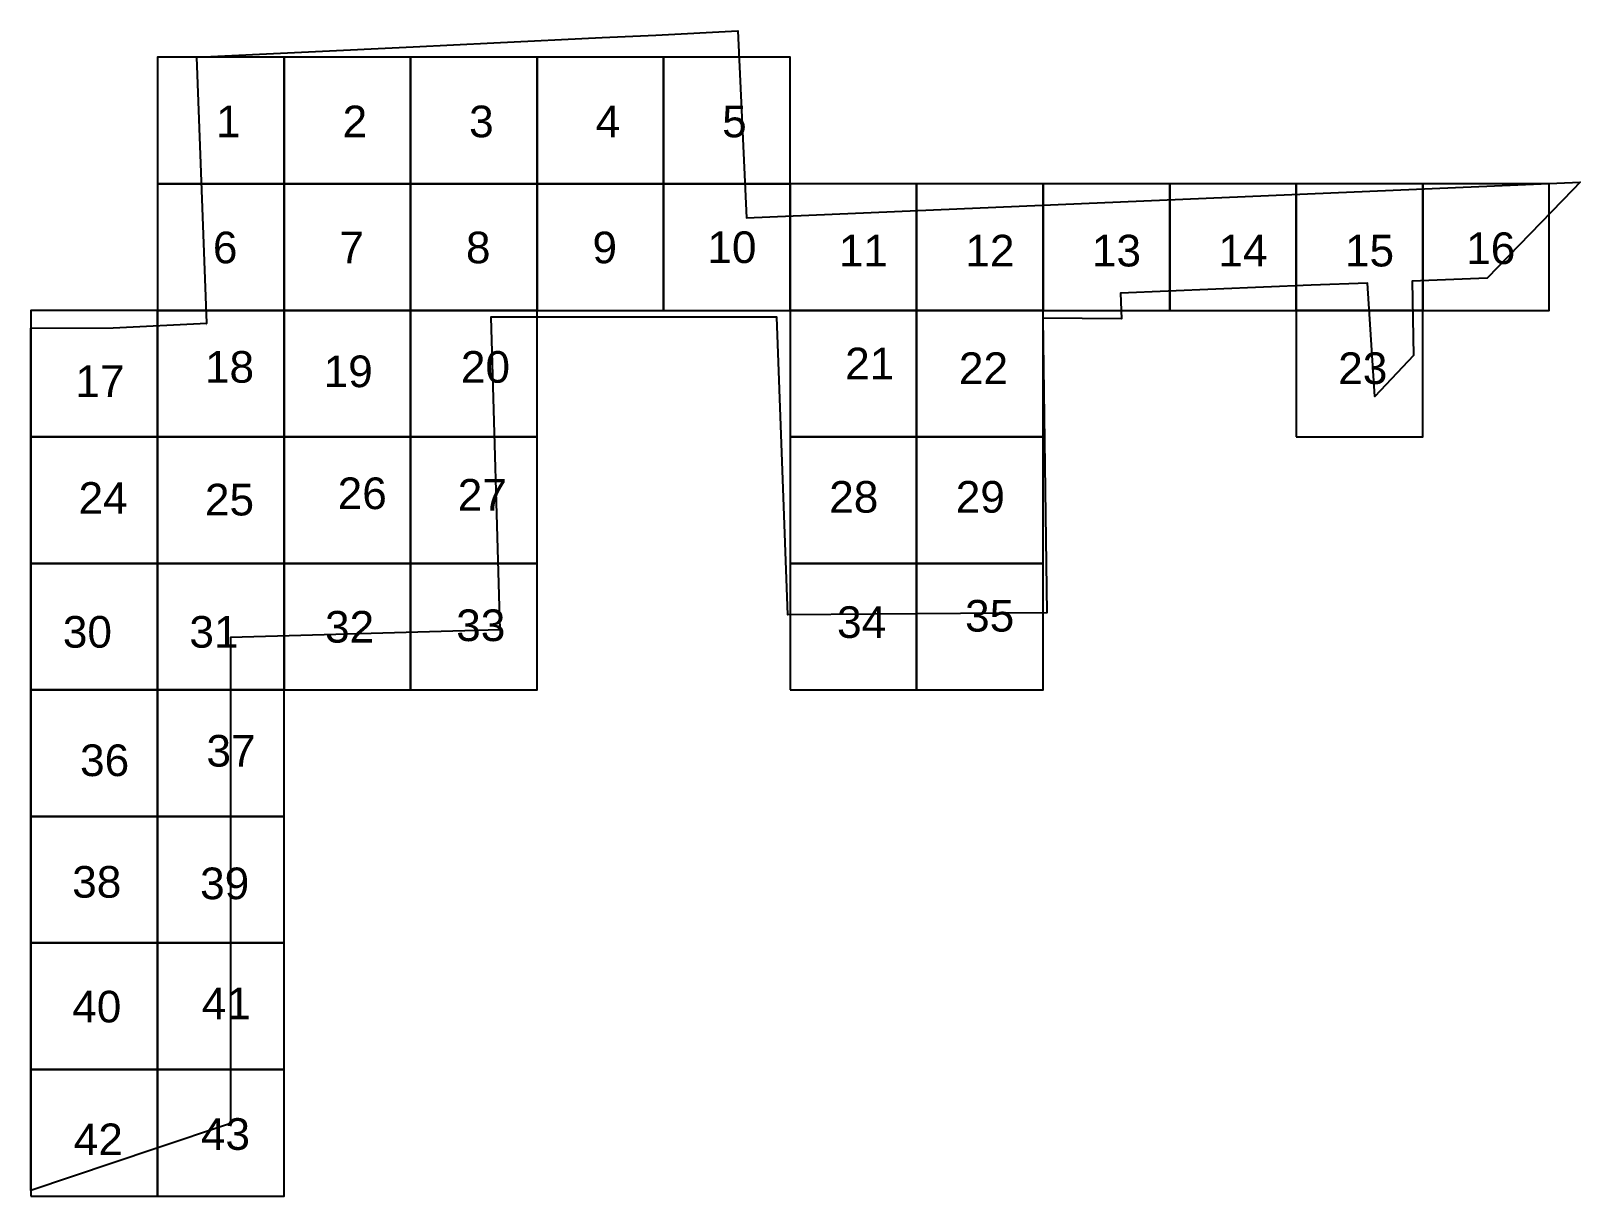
# Model space of a CAD drawing. Header units: millimetres. Extents: x 95068 to 95447, y 630888 to 631017.
# Drawn here: x 95068.3 to 95190.8, y 630887.6 to 630979.7 of the extents above; entities that cross this region are included whole.
import ezdxf
from ezdxf.enums import TextEntityAlignment as Align

# ---------------------------------------------------------------- set-up
doc = ezdxf.new("R2010")
doc.units = ezdxf.units.MM
doc.layers.add('Номер', color=5, linetype='Continuous', true_color=0x0000ff)
doc.styles.add('ESKD1', font='eskd1.shx', dxfattribs={"oblique": 15, "height": 0.3})
doc.styles.get("Standard").update_dxf_attribs({"font": 'arial.ttf'})

msp = doc.modelspace()

# ---------------------------------------------------------------- texts
at = {"char_height": 2.5, "attachment_point": 1}
for s, insert in [('1', (95082.96, 630973.78)), ('2', (95092.96, 630973.78)), ('3', (95102.96, 630973.78)), ('4', (95112.96, 630973.78)), ('5', (95122.96, 630973.78)), ('6', (95082.71, 630963.82)), ('7', (95092.71, 630963.82)), ('8', (95102.71, 630963.82)), ('9', (95112.71, 630963.82)), ('10', (95121.79, 630963.84)), ('11', (95132.18, 630963.57)), ('12', (95142.18, 630963.57)), ('13', (95152.18, 630963.57)), ('14', (95162.18, 630963.57)), ('15', (95172.18, 630963.57)), ('16', (95181.76, 630963.76)), ('18', (95082.08, 630954.38)), ('20', (95102.31, 630954.38)), ('21', (95132.68, 630954.65)), ('22', (95141.67, 630954.28)), ('23', (95171.65, 630954.28)), ('17', (95071.84, 630953.25)), ('19', (95091.46, 630954.03)), ('26', (95092.57, 630944.39)), ('27', (95102.06, 630944.27)), ('24', (95072.09, 630944.02)), ('25', (95082.08, 630943.89)), ('28', (95131.42, 630944.11)), ('29', (95141.42, 630944.11)), ('35', (95142.16, 630934.71)), ('30', (95070.85, 630933.44)), ('31', (95080.85, 630933.44)), ('32', (95091.57, 630933.84)), ('33', (95101.94, 630933.96)), ('34', (95132.04, 630934.21)), ('37', (95082.2, 630924.04)), ('36', (95072.21, 630923.29)), ('38', (95071.59, 630913.68)), ('39', (95081.7, 630913.56)), ('41', (95081.83, 630904.07)), ('40', (95071.59, 630903.82)), ('42', (95071.71, 630893.33)), ('43', (95081.76, 630893.75))]:
    msp.add_mtext_dynamic_manual_height_columns(s, width=2.3814, gutter_width=12.5, heights=[0], dxfattribs=dict(at, insert=insert))
at = {"layer": 'Номер', "style": 'ESKD1', "oblique": 15}
msp.add_text('1', height=0.3, dxfattribs=at).set_placement((95082.15, 630956.56), align=Align.MIDDLE)

# ---------------------------------------------------------------- linework, layer by layer
at = {"color": 30, "true_color": 0xf26722}
msp.add_lwpolyline([(95078.13, 630891.33), (95078.13, 630891.33), (95078.13, 630891.33), (95068.33, 630888.04), (95068.33, 630895.24), (95068.33, 630915.24), (95068.33, 630920.24), (95068.33, 630956.18), (95068.33, 630956.18), (95074.83, 630956.23), (95082.22, 630956.59), (95081.44, 630977.6), (95098.55, 630978.43), (95104.91, 630978.74), (95113.48, 630979.16), (95117.72, 630979.36), (95124.19, 630979.68), (95124.88, 630964.91), (95190.76, 630967.74), (95190.18, 630967.13), (95183.42, 630960.15), (95177.49, 630959.9), (95177.59, 630954.03), (95174.55, 630950.78), (95173.97, 630959.76), (95169.51, 630959.58), (95154.45, 630958.96), (95154.51, 630956.94), (95148.31, 630956.98), (95148.61, 630933.69), (95128.16, 630933.53), (95127.29, 630957.06), (95127.29, 630957.06), (95104.68, 630957.06), (95105.38, 630932.35), (95084.09, 630931.75), (95084.09, 630893.33), (95078.13, 630891.33)], dxfattribs=at)
for points in [[(95078.33, 630967.6), (95088.33, 630967.6), (95088.33, 630977.6), (95078.33, 630977.6)], [(95088.33, 630967.6), (95098.33, 630967.6), (95098.33, 630977.6), (95088.33, 630977.6)], [(95098.33, 630967.6), (95108.33, 630967.6), (95108.33, 630977.6), (95098.33, 630977.6)], [(95108.33, 630967.6), (95118.33, 630967.6), (95118.33, 630977.6), (95108.33, 630977.6)], [(95118.33, 630967.6), (95128.33, 630967.6), (95128.33, 630977.6), (95118.33, 630977.6)], [(95078.33, 630957.6), (95088.33, 630957.6), (95088.33, 630967.6), (95078.33, 630967.6)], [(95088.33, 630957.6), (95098.33, 630957.6), (95098.33, 630967.6), (95088.33, 630967.6)], [(95098.33, 630957.6), (95108.33, 630957.6), (95108.33, 630967.6), (95098.33, 630967.6)], [(95108.33, 630957.6), (95118.33, 630957.6), (95118.33, 630967.6), (95108.33, 630967.6)], [(95118.33, 630957.6), (95128.33, 630957.6), (95128.33, 630967.6), (95118.33, 630967.6)], [(95128.33, 630957.6), (95138.33, 630957.6), (95138.33, 630967.6), (95128.33, 630967.6)], [(95138.33, 630957.6), (95148.33, 630957.6), (95148.33, 630967.6), (95138.33, 630967.6)], [(95148.33, 630957.6), (95158.33, 630957.6), (95158.33, 630967.6), (95148.33, 630967.6)], [(95158.33, 630957.6), (95168.33, 630957.6), (95168.33, 630967.6), (95158.33, 630967.6)], [(95168.33, 630957.6), (95178.33, 630957.6), (95178.33, 630967.6), (95168.33, 630967.6)], [(95178.33, 630957.6), (95188.33, 630957.6), (95188.33, 630967.6), (95178.33, 630967.6)], [(95068.33, 630947.6), (95078.33, 630947.6), (95078.33, 630957.6), (95068.33, 630957.6)], [(95078.33, 630947.6), (95088.33, 630947.6), (95088.33, 630957.6), (95078.33, 630957.6)], [(95088.33, 630947.6), (95098.33, 630947.6), (95098.33, 630957.6), (95088.33, 630957.6)], [(95098.33, 630947.6), (95108.33, 630947.6), (95108.33, 630957.6), (95098.33, 630957.6)], [(95128.33, 630947.6), (95138.33, 630947.6), (95138.33, 630957.6), (95128.33, 630957.6)], [(95138.33, 630947.6), (95148.33, 630947.6), (95148.33, 630957.6), (95138.33, 630957.6)], [(95168.33, 630947.6), (95178.33, 630947.6), (95178.33, 630957.6), (95168.33, 630957.6)], [(95068.33, 630937.6), (95078.33, 630937.6), (95078.33, 630947.6), (95068.33, 630947.6)], [(95078.33, 630937.6), (95088.33, 630937.6), (95088.33, 630947.6), (95078.33, 630947.6)], [(95088.33, 630937.6), (95098.33, 630937.6), (95098.33, 630947.6), (95088.33, 630947.6)], [(95098.33, 630937.6), (95108.33, 630937.6), (95108.33, 630947.6), (95098.33, 630947.6)], [(95128.33, 630937.6), (95138.33, 630937.6), (95138.33, 630947.6), (95128.33, 630947.6)], [(95138.33, 630937.6), (95148.33, 630937.6), (95148.33, 630947.6), (95138.33, 630947.6)], [(95068.33, 630927.6), (95078.33, 630927.6), (95078.33, 630937.6), (95068.33, 630937.6)], [(95078.33, 630927.6), (95088.33, 630927.6), (95088.33, 630937.6), (95078.33, 630937.6)], [(95088.33, 630927.6), (95098.33, 630927.6), (95098.33, 630937.6), (95088.33, 630937.6)], [(95098.33, 630927.6), (95108.33, 630927.6), (95108.33, 630937.6), (95098.33, 630937.6)], [(95128.33, 630927.6), (95138.33, 630927.6), (95138.33, 630937.6), (95128.33, 630937.6)], [(95138.33, 630927.6), (95148.33, 630927.6), (95148.33, 630937.6), (95138.33, 630937.6)], [(95068.33, 630917.6), (95078.33, 630917.6), (95078.33, 630927.6), (95068.33, 630927.6)], [(95078.33, 630917.6), (95088.33, 630917.6), (95088.33, 630927.6), (95078.33, 630927.6)], [(95068.33, 630907.6), (95078.33, 630907.6), (95078.33, 630917.6), (95068.33, 630917.6)], [(95078.33, 630907.6), (95088.33, 630907.6), (95088.33, 630917.6), (95078.33, 630917.6)], [(95068.33, 630897.6), (95078.33, 630897.6), (95078.33, 630907.6), (95068.33, 630907.6)], [(95078.33, 630897.6), (95088.33, 630897.6), (95088.33, 630907.6), (95078.33, 630907.6)], [(95068.33, 630887.6), (95078.33, 630887.6), (95078.33, 630897.6), (95068.33, 630897.6)], [(95078.33, 630887.6), (95088.33, 630887.6), (95088.33, 630897.6), (95078.33, 630897.6)]]:
    msp.add_lwpolyline(points, close=True)

msp.set_redraw_order([(e.dxf.handle, doc.entitydb.next_handle()) for e in msp.query("TEXT MTEXT ATTDEF DIMENSION ARC_DIMENSION")])  # texts and dimensions are drawn at this point

doc.saveas('drawing.dxf')
